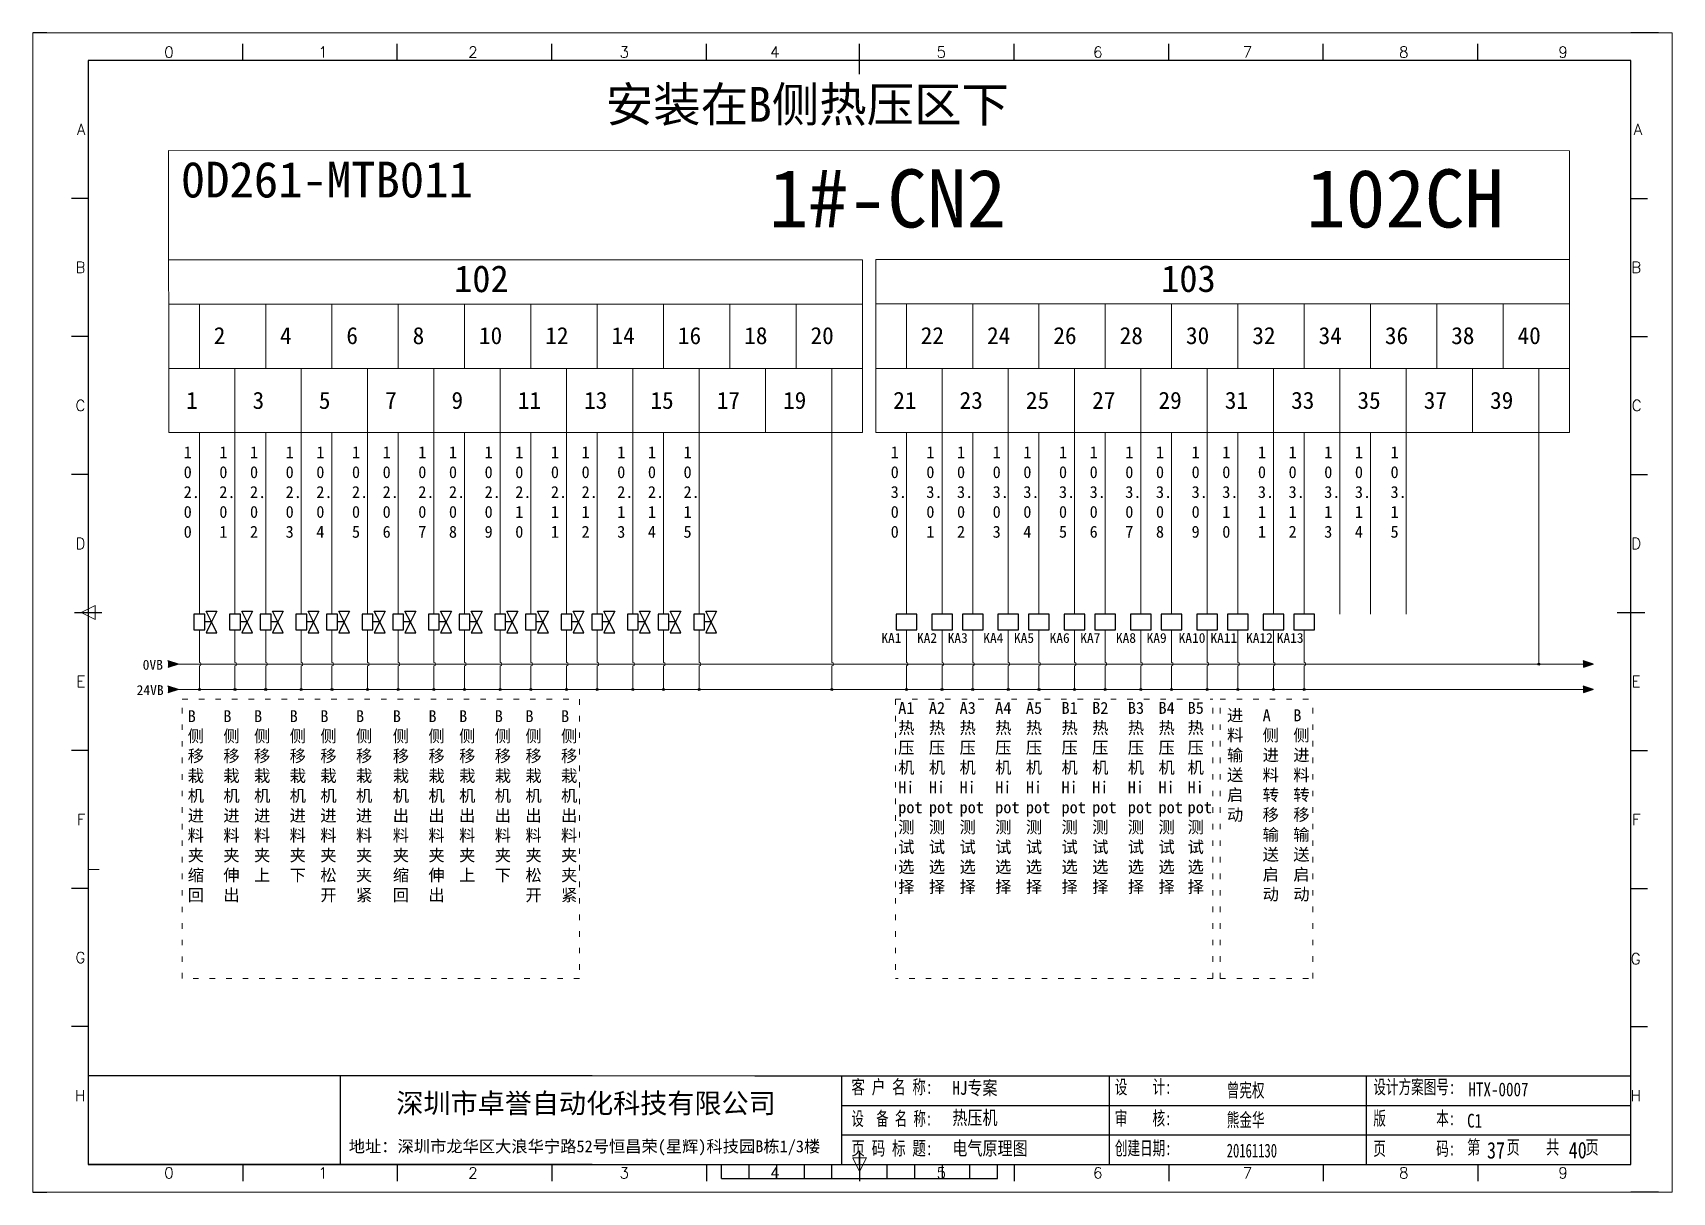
# Model space of a CAD drawing. Extents: x 35123 to 43919, y -4314 to -326.
# Drawn here: x 35934.4 to 36231.4, y -4313.9 to -4103.9 of the extents above; entities that cross this region are included whole.
import ezdxf
from ezdxf.enums import TextEntityAlignment as Align

# ---------------------------------------------------------------- set-up
doc = ezdxf.new("R2010")
doc.units = 0
doc.header["$MEASUREMENT"] = 0
doc.linetypes.add('2', pattern=[15, 1, -2, 1, -2, 1, -2, 1, -2, 1, -2])
for name, color, linetype in [('AE_BOR', 1, 'Continuous'), ('SYMS', 7, 'Continuous'), ('细实线层', 7, 'Continuous')]:
    doc.layers.add(name, color=color, linetype=linetype)
doc.styles.add('Standard0.67', font='', dxfattribs={"width": 0.67})
doc.styles.add('Standard_0.8', font='SimSun.ttf', dxfattribs={"width": 0.8})
doc.styles.add('WD', font='romans.shx', dxfattribs={"bigfont": 'gbcbig.shx'})
doc.styles.add('宋', font='SimSun.ttf', dxfattribs={"width": 0.7})
doc.styles.add('工程字', font='SimSun.ttf')
doc.styles.get('Standard0.67').set_extended_font_data('FangSong_GB2312')

msp = doc.modelspace()

# ---------------------------------------------------------------- texts
at = {"lineweight": 0, "attachment_point": 1}
for s, insert, char_height, width in [('{\\fSimSun|b0|i0|c134|p2;安装在B侧热压区下}', (36038.185, -4113.694), 6.3, 169.66201), ('{\\fSimSun|b0|i0|c134|p2;0D261-MTB011}', (35961.198, -4127.216), 6.48, 79.50995), ('{\\fSimSun|b0|i0|c134|p2;1#-CN2  }', (36067.707, -4128.605), 10.53, 52.20126), ('{\\fSimSun|b0|i0|c134|p2;102CH  }', (36165.074, -4128.605), 10.53, 52.20126), ('{\\fSimSun|b0|i0|c134|p2;102}', (36010.683, -4145.982), 4.86, 21.99547), ('{\\fSimSun|b0|i0|c134|p2;103}', (36138.773, -4145.952), 4.86, 21.99547), ('{\\fSimSun|b0|i0|c134|p2;2}', (35967.152, -4157.168), 3.09582, 6.79376), ('{\\fSimSun|b0|i0|c134|p2;4}', (35979.165, -4157.168), 3.09582, 6.79376), ('{\\fSimSun|b0|i0|c134|p2;6}', (35991.178, -4157.168), 3.09582, 6.79376), ('{\\fSimSun|b0|i0|c134|p2;8}', (36003.191, -4157.168), 3.09582, 6.79376), ('{\\fSimSun|b0|i0|c134|p2;10}', (36015.205, -4157.168), 3.09582, 6.79376), ('{\\fSimSun|b0|i0|c134|p2;12}', (36027.218, -4157.168), 3.09582, 6.79376), ('{\\fSimSun|b0|i0|c134|p2;14}', (36039.231, -4157.168), 3.09582, 6.79376), ('{\\fSimSun|b0|i0|c134|p2;16}', (36051.244, -4157.168), 3.09582, 6.79376), ('{\\fSimSun|b0|i0|c134|p2;18}', (36063.257, -4157.168), 3.09582, 6.79376), ('{\\fSimSun|b0|i0|c134|p2;20}', (36075.271, -4157.168), 3.09582, 6.79376), ('{\\fSimSun|b0|i0|c134|p2;22}', (36095.235, -4157.162), 3.09582, 6.79376), ('{\\fSimSun|b0|i0|c134|p2;24}', (36107.249, -4157.162), 3.09582, 6.79376), ('{\\fSimSun|b0|i0|c134|p2;26}', (36119.262, -4157.162), 3.09582, 6.79376), ('{\\fSimSun|b0|i0|c134|p2;28}', (36131.275, -4157.162), 3.09582, 6.79376), ('{\\fSimSun|b0|i0|c134|p2;30}', (36143.288, -4157.162), 3.09582, 6.79376), ('{\\fSimSun|b0|i0|c134|p2;32}', (36155.301, -4157.162), 3.09582, 6.79376), ('{\\fSimSun|b0|i0|c134|p2;34}', (36167.315, -4157.162), 3.09582, 6.79376), ('{\\fSimSun|b0|i0|c134|p2;36}', (36179.328, -4157.162), 3.09582, 6.79376), ('{\\fSimSun|b0|i0|c134|p2;38}', (36191.341, -4157.162), 3.09582, 6.79376), ('{\\fSimSun|b0|i0|c134|p2;40}', (36203.354, -4157.162), 3.09582, 6.79376), ('{\\fSimSun|b0|i0|c134|p2;1}', (35962.176, -4168.893), 3.09582, 6.79376), ('{\\fSimSun|b0|i0|c134|p2;3}', (35974.189, -4168.893), 3.09582, 6.79376), ('{\\fSimSun|b0|i0|c134|p2;5}', (35986.202, -4168.893), 3.09582, 6.79376), ('{\\fSimSun|b0|i0|c134|p2;7}', (35998.216, -4168.893), 3.09582, 6.79376), ('{\\fSimSun|b0|i0|c134|p2;9}', (36010.229, -4168.893), 3.09582, 6.79376), ('{\\fSimSun|b0|i0|c134|p2;11}', (36022.242, -4168.893), 3.09582, 6.79376), ('{\\fSimSun|b0|i0|c134|p2;13}', (36034.255, -4168.893), 3.09582, 6.79376), ('{\\fSimSun|b0|i0|c134|p2;15}', (36046.268, -4168.893), 3.09582, 6.79376), ('{\\fSimSun|b0|i0|c134|p2;17}', (36058.282, -4168.893), 3.09582, 6.79376), ('{\\fSimSun|b0|i0|c134|p2;19}', (36070.295, -4168.893), 3.09582, 6.79376), ('{\\fSimSun|b0|i0|c134|p2;21}', (36090.26, -4168.887), 3.09582, 6.79376), ('{\\fSimSun|b0|i0|c134|p2;23}', (36102.273, -4168.887), 3.09582, 6.79376), ('{\\fSimSun|b0|i0|c134|p2;25}', (36114.286, -4168.887), 3.09582, 6.79376), ('{\\fSimSun|b0|i0|c134|p2;27}', (36126.299, -4168.887), 3.09582, 6.79376), ('{\\fSimSun|b0|i0|c134|p2;29}', (36138.313, -4168.887), 3.09582, 6.79376), ('{\\fSimSun|b0|i0|c134|p2;31}', (36150.326, -4168.887), 3.09582, 6.79376), ('{\\fSimSun|b0|i0|c134|p2;33}', (36162.339, -4168.887), 3.09582, 6.79376), ('{\\fSimSun|b0|i0|c134|p2;35}', (36174.352, -4168.887), 3.09582, 6.79376), ('{\\fSimSun|b0|i0|c134|p2;37}', (36186.365, -4168.887), 3.09582, 6.79376), ('{\\fSimSun|b0|i0|c134|p2;39}', (36198.379, -4168.887), 3.09582, 6.79376), ('{\\f@SimHei|b0|i0|c134|p49;1\\P0\\P2.\\P0\\P0}', (35961.711, -4178.767), 2.16, 3.85255), ('{\\f@SimHei|b0|i0|c134|p49;1\\P0\\P2.\\P0\\P1}', (35968.167, -4178.767), 2.16, 3.85255), ('{\\f@SimHei|b0|i0|c134|p49;1\\P0\\P2.\\P0\\P2}', (35973.724, -4178.767), 2.16, 3.85255), ('{\\f@SimHei|b0|i0|c134|p49;1\\P0\\P2.\\P0\\P3}', (35980.18, -4178.767), 2.16, 3.85255), ('{\\f@SimHei|b0|i0|c134|p49;1\\P0\\P2.\\P0\\P4}', (35985.737, -4178.767), 2.16, 3.85255), ('{\\f@SimHei|b0|i0|c134|p49;1\\P0\\P2.\\P0\\P5}', (35992.194, -4178.767), 2.16, 3.85255), ('{\\f@SimHei|b0|i0|c134|p49;1\\P0\\P2.\\P0\\P6}', (35997.75, -4178.767), 2.16, 3.85255), ('{\\f@SimHei|b0|i0|c134|p49;1\\P0\\P2.\\P0\\P7}', (36004.207, -4178.767), 2.16, 3.85255), ('{\\f@SimHei|b0|i0|c134|p49;1\\P0\\P2.\\P0\\P8}', (36009.763, -4178.767), 2.16, 3.85255), ('{\\f@SimHei|b0|i0|c134|p49;1\\P0\\P2.\\P0\\P9}', (36016.22, -4178.767), 2.16, 3.85255), ('{\\f@SimHei|b0|i0|c134|p49;1\\P0\\P2.\\P1\\P0}', (36021.777, -4178.767), 2.16, 3.85255), ('{\\f@SimHei|b0|i0|c134|p49;1\\P0\\P2.\\P1\\P1}', (36028.233, -4178.767), 2.16, 3.85255), ('{\\f@SimHei|b0|i0|c134|p49;1\\P0\\P2.\\P1\\P2}', (36033.79, -4178.767), 2.16, 3.85255), ('{\\f@SimHei|b0|i0|c134|p49;1\\P0\\P2.\\P1\\P3}', (36040.246, -4178.767), 2.16, 3.85255), ('{\\f@SimHei|b0|i0|c134|p49;1\\P0\\P2.\\P1\\P4}', (36045.803, -4178.767), 2.16, 3.85255), ('{\\f@SimHei|b0|i0|c134|p49;1\\P0\\P2.\\P1\\P5}', (36052.26, -4178.767), 2.16, 3.85255), ('{\\f@SimHei|b0|i0|c134|p49;1\\P0\\P3.\\P0\\P0}', (36089.794, -4178.761), 2.16, 3.85255), ('{\\f@SimHei|b0|i0|c134|p49;1\\P0\\P3.\\P0\\P1}', (36096.251, -4178.761), 2.16, 3.85255), ('{\\f@SimHei|b0|i0|c134|p49;1\\P0\\P3.\\P0\\P2}', (36101.808, -4178.761), 2.16, 3.85255), ('{\\f@SimHei|b0|i0|c134|p49;1\\P0\\P3.\\P0\\P3}', (36108.264, -4178.761), 2.16, 3.85255), ('{\\f@SimHei|b0|i0|c134|p49;1\\P0\\P3.\\P0\\P4}', (36113.821, -4178.761), 2.16, 3.85255), ('{\\f@SimHei|b0|i0|c134|p49;1\\P0\\P3.\\P0\\P5}', (36120.277, -4178.761), 2.16, 3.85255), ('{\\f@SimHei|b0|i0|c134|p49;1\\P0\\P3.\\P0\\P6}', (36125.834, -4178.761), 2.16, 3.85255), ('{\\f@SimHei|b0|i0|c134|p49;1\\P0\\P3.\\P0\\P7}', (36132.291, -4178.761), 2.16, 3.85255), ('{\\f@SimHei|b0|i0|c134|p49;1\\P0\\P3.\\P0\\P8}', (36137.847, -4178.761), 2.16, 3.85255), ('{\\f@SimHei|b0|i0|c134|p49;1\\P0\\P3.\\P0\\P9}', (36144.304, -4178.761), 2.16, 3.85255), ('{\\f@SimHei|b0|i0|c134|p49;1\\P0\\P3.\\P1\\P0}', (36149.86, -4178.761), 2.16, 3.85255), ('{\\f@SimHei|b0|i0|c134|p49;1\\P0\\P3.\\P1\\P1}', (36156.317, -4178.761), 2.16, 3.85255), ('{\\f@SimHei|b0|i0|c134|p49;1\\P0\\P3.\\P1\\P2}', (36161.874, -4178.761), 2.16, 3.85255), ('{\\f@SimHei|b0|i0|c134|p49;1\\P0\\P3.\\P1\\P3}', (36168.33, -4178.761), 2.16, 3.85255), ('{\\f@SimHei|b0|i0|c134|p49;1\\P0\\P3.\\P1\\P4}', (36173.887, -4178.761), 2.16, 3.85255), ('{\\f@SimHei|b0|i0|c134|p49;1\\P0\\P3.\\P1\\P5}', (36180.343, -4178.761), 2.16, 3.85255), ('{\\fSimSun|b0|i0|c134|p2;A1热压机Hi\\Ppot测试选择}', (36091.159, -4225.065), 2.16, 3.85255), ('{\\fSimSun|b0|i0|c134|p2;A2热压机Hi\\Ppot测试选择}', (36096.716, -4225.065), 2.16, 3.85255), ('{\\fSimSun|b0|i0|c134|p2;A3热压机Hi\\Ppot测试选择}', (36102.272, -4225.065), 2.16, 3.85255), ('{\\fSimSun|b0|i0|c134|p2;A4热压机Hi\\Ppot测试选择}', (36108.729, -4225.065), 2.16, 3.85255), ('{\\fSimSun|b0|i0|c134|p2;A5热压机Hi\\Ppot测试选择}', (36114.286, -4225.065), 2.16, 3.85255), ('{\\fSimSun|b0|i0|c134|p2;B1热压机Hi\\Ppot测试选择}', (36120.742, -4225.065), 2.16, 3.85255), ('{\\fSimSun|b0|i0|c134|p2;B2热压机Hi\\Ppot测试选择}', (36126.299, -4225.065), 2.16, 3.85255), ('{\\fSimSun|b0|i0|c134|p2;B3热压机Hi\\Ppot测试选择}', (36132.755, -4225.065), 2.16, 3.85255), ('{\\fSimSun|b0|i0|c134|p2;B4热压机Hi\\Ppot测试选择}', (36138.312, -4225.065), 2.16, 3.85255), ('{\\fSimSun|b0|i0|c134|p2;B5热压机Hi\\Ppot测试选择}', (36143.585, -4225.065), 2.16, 3.85255), ('{\\fSimSun|b0|i0|c134|p2;进料输送启动}', (36150.72, -4226.413), 2.16, 3.85255), ('{\\fSimSun|b0|i0|c134|p2;B侧移栽机进料夹缩回}', (35962.443, -4226.564), 2.16, 3.85255), ('{\\fSimSun|b0|i0|c134|p2;B侧移栽机进料夹伸出}', (35968.899, -4226.564), 2.16, 3.85255), ('{\\fSimSun|b0|i0|c134|p2;B侧移栽机进料夹上}', (35974.456, -4226.564), 2.16, 3.85255), ('{\\fSimSun|b0|i0|c134|p2;B侧移栽机进料夹下}', (35980.912, -4226.564), 2.16, 3.85255), ('{\\fSimSun|b0|i0|c134|p2;B侧移栽机进料夹松开}', (35986.469, -4226.564), 2.16, 3.85255), ('{\\fSimSun|b0|i0|c134|p2;B侧移栽机进料夹夹紧}', (35992.926, -4226.564), 2.16, 3.85255), ('{\\fSimSun|b0|i0|c134|p2;B侧移栽机出料夹缩回}', (35999.595, -4226.564), 2.16, 3.85255), ('{\\fSimSun|b0|i0|c134|p2;B侧移栽机出料夹伸出}', (36006.051, -4226.564), 2.16, 3.85255), ('{\\fSimSun|b0|i0|c134|p2;B侧移栽机出料夹上}', (36011.608, -4226.564), 2.16, 3.85255), ('{\\fSimSun|b0|i0|c134|p2;B侧移栽机出料夹下}', (36018.065, -4226.564), 2.16, 3.85255), ('{\\fSimSun|b0|i0|c134|p2;B侧移栽机出料夹松开}', (36023.621, -4226.564), 2.16, 3.85255), ('{\\fSimSun|b0|i0|c134|p2;B侧移栽机出料夹夹紧}', (36030.078, -4226.564), 2.16, 3.85255), ('{\\fSimSun|b0|i0|c134|p2;A侧进料转移输送启动}', (36157.176, -4226.413), 2.16, 3.85255), ('{\\fSimSun|b0|i0|c134|p2;B侧进料转移输送启动}', (36162.733, -4226.413), 2.16, 3.85255)]:
    msp.add_mtext(s, dxfattribs=dict(at, insert=insert, char_height=char_height, width=width))
at = {"char_height": 1.782, "width": 1.68304, "attachment_point": 1, "style": '工程字'}
for s, insert in [('KA1', (36088.103, -4212.583)), ('KA2', (36094.56, -4212.583)), ('KA3', (36100.116, -4212.583)), ('KA4', (36106.573, -4212.583)), ('KA5', (36112.13, -4212.583)), ('KA6', (36118.586, -4212.583)), ('KA7', (36124.143, -4212.583)), ('KA8', (36130.599, -4212.583)), ('KA9', (36136.156, -4212.583)), ('KA10', (36141.96, -4212.583)), ('KA11', (36147.722, -4212.583)), ('KA12', (36154.179, -4212.583)), ('KA13', (36159.736, -4212.583))]:
    msp.add_mtext(s, dxfattribs=dict(at, insert=insert))
for s, insert, char_height, width, attachment_point in [('{\\fSimSun|b0|i0|c134|p2;0\\fSimSun|b0|i0|c0|p2;V\\fSimSun|b0|i0|c134|p2;B}', (35954.28, -4217.444), 1.8, 4.14086, 1), ('{\\fSimSun|b0|i0|c134|p2;24\\fSimSun|b0|i0|c0|p2;V\\fSimSun|b0|i0|c134|p2;B}', (35953.183, -4222.028), 1.8, 4.14086, 1), ('{\\fSimSun|b0|i0|c134|p2;深圳市卓誉自动化科技有限公司}', (36000.229, -4299.958), 3.6, 80.67766, 7), ('{\\fSimSun|b0|i0|c134|p2;地址：深圳市龙华区大浪华宁路52号恒昌荣(星辉)科技园B栋1/3楼}', (35991.617, -4307.218), 2.16, 89.25675, 7)]:
    msp.add_mtext(s, dxfattribs=dict(insert=insert, char_height=char_height, width=width, attachment_point=attachment_point))
at = {"ltscale": 2, "attachment_point": 1}
for s, insert, char_height, width, style in [('{\\fSimSun|b0|i0|c134|p2;\\W0.72;客 户 名 称:}', (36082.677, -4293.553), 2.5, 16.24768, 'Standard0.67'), ('HJ专案', (36100.964, -4293.727), 2.5, 33.90777, 'Standard_0.8'), ('{\\fSimSun|b0|i0|c134|p2;设    计:}', (36130.391, -4293.553), 2.5, 12.03121, 'Standard0.67'), ('{\\fSimSun|b0|i0|c134|p2;曾宪权}', (36150.669, -4294.155), 2.5, 12.03121, 'Standard0.67'), ('{\\fSimSun|b0|i0|c134|p2;设计方案图号:}', (36177.224, -4293.553), 2.5, 15.1644, 'Standard0.67'), ('{\\f@SimSun|b0|i0|c134|p2;HTX-0007}', (36194.463, -4293.994), 2.5, 33.90777, 'Standard_0.8'), ('{\\fSimSun|b0|i0|c134|p2;\\W0.66;设  备 名 称:}', (36082.677, -4299.282), 2.5, 15.12342, 'Standard0.67'), ('{\\fSimSun|b0|i0|c134|p2;热压机}', (36100.964, -4299.115), 2.5, 33.90777, 'Standard_0.8'), ('{\\fSimSun|b0|i0|c134|p2;审    核:}', (36130.391, -4299.227), 2.5, 12.03121, 'Standard0.67'), ('{\\fSimSun|b0|i0|c134|p2;熊金华}', (36150.669, -4299.517), 2.5, 12.03121, 'Standard0.67'), ('{\\fSimSun|b0|i0|c134|p2;版        本:}', (36177.224, -4299.227), 2.5, 16.84978, 'Standard0.67'), ('C1', (36194.223, -4299.667), 2.5, 5.97175, 'Standard_0.8'), ('{\\fSimSun|b0|i0|c134|p2;\\W0.72;页 码 标 题:}', (36082.677, -4304.65), 2.5, 15.12342, 'Standard0.67'), ('{\\fSimSun|b0|i0|c134|p2;电气原理图}', (36100.964, -4304.663), 2.5, 33.90777, 'Standard_0.8'), ('{\\fSimSun|b0|i0|c134|p2;创建日期:}', (36130.391, -4304.634), 2.5, 12.03121, 'Standard0.67'), ('{\\fSimSun|b0|i0|c134|p2;20161130}', (36150.669, -4305.075), 2.5, 12.03121, 'Standard0.67'), ('{\\fSimSun|b0|i0|c134|p2;页        码:}', (36177.224, -4304.713), 2.5, 15.72579, 'Standard0.67'), ('第    页    共    页', (36194.221, -4304.468), 2.5, 33.90777, '宋'), ('37', (36197.824, -4304.773), 3, 3.76639, 'Standard_0.8'), ('40', (36212.627, -4304.748), 3, 3.76639, 'Standard_0.8')]:
    msp.add_mtext(s, dxfattribs=dict(at, insert=insert, char_height=char_height, width=width, style=style))

# ---------------------------------------------------------------- blocks, each defined once
blk = doc.blocks.new('gb_a2_a')
for p, q in [((584, 410), (25, 410)), ((25, 410), (25, 10)), ((584, 10), (584, 410)), ((25, 10), (584, 10))]:
    blk.add_line(p, q)
at = {"lineweight": 9, "ltscale": 0.1}
blk.add_line((25, 116.86), (29, 116.86), dxfattribs=at)
at = {"layer": 'AE_BOR', "lineweight": 30}
for p, q in [((10, 420), (4.93, 420)), ((594, 420), (584, 420)), ((4.93, 0), (10, 0)), ((594, 0), (584, 0))]:
    blk.add_line(p, q, dxfattribs=at)
at = {"layer": 'AE_BOR', "color": 1, "lineweight": 15}
for p, q in [((4.93, 420), (598.93, 420)), ((4.93, 0), (4.93, 420)), ((598.93, 420), (598.93, 0)), ((22.5, 210), (27.5, 212.5)), ((27.5, 207.5), (22.5, 210)), ((27.5, 212.5), (27.5, 207.5)), ((304.5, 7.5), (302, 12.5)), ((302, 12.5), (307, 12.5)), ((307, 12.5), (304.5, 7.5)), ((598.93, 0), (4.93, 0))]:
    blk.add_line(p, q, dxfattribs=at)
at = {"layer": 'AE_BOR'}
for p, q in [((81, 410), (81, 416)), ((137, 410), (137, 416)), ((193, 410), (193, 416)), ((249, 410), (249, 416)), ((304.5, 410), (304.5, 416)), ((360.5, 410), (360.5, 416)), ((416.5, 410), (416.5, 416)), ((472.5, 410), (472.5, 416)), ((528.5, 410), (528.5, 416)), ((25, 360), (19, 360)), ((584, 360), (590, 360)), ((25, 310), (19, 310)), ((584, 310), (590, 310)), ((25, 260), (19, 260)), ((584, 260), (590, 260)), ((25, 160), (19, 160)), ((584, 160), (590, 160)), ((25, 110), (19, 110)), ((584, 110), (590, 110)), ((25, 60), (19, 60)), ((584, 60), (590, 60)), ((81, 10), (81, 4)), ((137, 10), (137, 4)), ((193, 10), (193, 4)), ((249, 10), (249, 4)), ((304.5, 10), (304.5, 4)), ((360.5, 10), (360.5, 4)), ((416.5, 10), (416.5, 4)), ((472.5, 10), (472.5, 4)), ((528.5, 10), (528.5, 4))]:
    blk.add_line(p, q, dxfattribs=at)
at = {"layer": 'AE_BOR', "color": 2, "lineweight": 30}
for p, q in [((304.5, 405), (304.5, 415)), ((20, 210), (30, 210)), ((579, 210), (589, 210)), ((304.5, 10), (304.5, 15)), ((304.5, 15), (304.5, 5)), ((254.5, 5), (254.5, 10)), ((264.5, 5), (264.5, 10)), ((274.5, 5), (274.5, 10)), ((284.5, 5), (284.5, 10)), ((294.5, 5), (294.5, 10)), ((304.5, 10), (304.5, 5)), ((314.5, 5), (314.5, 10)), ((324.5, 5), (324.5, 10)), ((334.5, 5), (334.5, 10)), ((344.5, 5), (344.5, 10)), ((354.5, 5), (354.5, 10)), ((254.5, 5), (354.5, 5))]:
    blk.add_line(p, q, dxfattribs=at)
at = {"layer": 'AE_BOR', "style": 'WD'}
for s, p in [('0', (54.27, 411)), ('1', (110.12, 411)), ('2', (164.42, 411)), ('3', (219.22, 411)), ('4', (273.82, 411)), ('5', (334.12, 411)), ('6', (390.81, 411)), ('7', (445.01, 411)), ('8', (501.67, 411)), ('9', (559.4, 411)), ('0', (54.27, 5)), ('1', (110.12, 5)), ('2', (164.42, 5)), ('3', (219.22, 5)), ('4', (273.82, 5)), ('5', (334.12, 5)), ('6', (390.81, 5)), ('7', (445.01, 5)), ('8', (501.67, 5)), ('9', (559.4, 5))]:
    blk.add_text(s, height=4, dxfattribs=at).set_placement(p, align=Align.CENTER)
for s, p in [('A', (24, 385)), ('A', (588.05, 385)), ('B', (24, 335)), ('B', (587.67, 335)), ('C', (24, 285)), ('C', (587.86, 285)), ('D', (24, 235)), ('D', (587.67, 235)), ('E', (24, 185)), ('E', (587.48, 185)), ('F', (24, 135)), ('F', (587.48, 135)), ('F', (587.48, 135)), ('G', (24, 85)), ('G', (587.48, 84.56)), ('H', (24, 35)), ('H', (587.67, 35))]:
    blk.add_text(s, height=4, dxfattribs=at).set_placement(p, align=Align.MIDDLE_RIGHT)
blk = doc.blocks.new('WDDOT')
blk.add_hatch(color=256).paths.add_polyline_path([(0.5, 0, 1), (-0.5, 0, 1)])
blk.add_circle((0, 0), 0.5)

# ---------------------------------------------------------------- hatches: boundary and pattern name
for points in [[(35960.733, -4218.226), (35958.87, -4218.823), (35958.87, -4217.629)], [(36217.077, -4218.226), (36215.214, -4218.823), (36215.214, -4217.629)], [(35960.733, -4222.809), (35958.87, -4223.406), (35958.87, -4222.213)], [(36217.077, -4222.809), (36215.214, -4223.406), (36215.214, -4222.213)]]:
    msp.add_hatch(color=256).paths.add_polyline_path(points)
h = msp.add_hatch(color=256)
edge = h.paths.add_edge_path()
edge.add_arc((36207.21, -4218.226), 0.177, 0, 360)
h = msp.add_hatch(color=256)
edge = h.paths.add_edge_path()
edge.add_arc((35964.551, -4222.818), 0.177, 0, 360)
h = msp.add_hatch(color=256)
edge = h.paths.add_edge_path()
edge.add_arc((35971.007, -4222.818), 0.177, 0, 360)
h = msp.add_hatch(color=256)
edge = h.paths.add_edge_path()
edge.add_arc((35976.564, -4222.818), 0.177, 0, 360)
h = msp.add_hatch(color=256)
edge = h.paths.add_edge_path()
edge.add_arc((35983.02, -4222.818), 0.177, 0, 360)
h = msp.add_hatch(color=256)
edge = h.paths.add_edge_path()
edge.add_arc((35988.577, -4222.818), 0.177, 0, 360)
h = msp.add_hatch(color=256)
edge = h.paths.add_edge_path()
edge.add_arc((35995.034, -4222.818), 0.177, 0, 360)
h = msp.add_hatch(color=256)
edge = h.paths.add_edge_path()
edge.add_arc((36000.59, -4222.818), 0.177, 0, 360)
h = msp.add_hatch(color=256)
edge = h.paths.add_edge_path()
edge.add_arc((36007.047, -4222.818), 0.177, 0, 360)
h = msp.add_hatch(color=256)
edge = h.paths.add_edge_path()
edge.add_arc((36012.603, -4222.818), 0.177, 0, 360)
h = msp.add_hatch(color=256)
edge = h.paths.add_edge_path()
edge.add_arc((36019.06, -4222.818), 0.177, 0, 360)
h = msp.add_hatch(color=256)
edge = h.paths.add_edge_path()
edge.add_arc((36024.617, -4222.818), 0.177, 0, 360)
h = msp.add_hatch(color=256)
edge = h.paths.add_edge_path()
edge.add_arc((36031.073, -4222.818), 0.177, 0, 360)
h = msp.add_hatch(color=256)
edge = h.paths.add_edge_path()
edge.add_arc((36036.63, -4222.818), 0.177, 0, 360)
h = msp.add_hatch(color=256)
edge = h.paths.add_edge_path()
edge.add_arc((36043.086, -4222.818), 0.177, 0, 360)
h = msp.add_hatch(color=256)
edge = h.paths.add_edge_path()
edge.add_arc((36048.643, -4222.818), 0.177, 0, 360)
h = msp.add_hatch(color=256)
edge = h.paths.add_edge_path()
edge.add_arc((36055.1, -4222.818), 0.177, 0, 360)
h = msp.add_hatch(color=256)
edge = h.paths.add_edge_path()
edge.add_arc((36079.14, -4222.818), 0.177, 0, 360)
h = msp.add_hatch(color=256)
edge = h.paths.add_edge_path()
edge.add_arc((36092.634, -4222.811), 0.177, 0, 360)
h = msp.add_hatch(color=256)
edge = h.paths.add_edge_path()
edge.add_arc((36099.091, -4222.811), 0.177, 0, 360)
h = msp.add_hatch(color=256)
edge = h.paths.add_edge_path()
edge.add_arc((36104.648, -4222.811), 0.177, 0, 360)
h = msp.add_hatch(color=256)
edge = h.paths.add_edge_path()
edge.add_arc((36111.104, -4222.811), 0.177, 0, 360)
h = msp.add_hatch(color=256)
edge = h.paths.add_edge_path()
edge.add_arc((36116.661, -4222.811), 0.177, 0, 360)
h = msp.add_hatch(color=256)
edge = h.paths.add_edge_path()
edge.add_arc((36123.117, -4222.811), 0.177, 0, 360)
h = msp.add_hatch(color=256)
edge = h.paths.add_edge_path()
edge.add_arc((36128.674, -4222.811), 0.177, 0, 360)
h = msp.add_hatch(color=256)
edge = h.paths.add_edge_path()
edge.add_arc((36135.131, -4222.811), 0.177, 0, 360)
h = msp.add_hatch(color=256)
edge = h.paths.add_edge_path()
edge.add_arc((36140.687, -4222.811), 0.177, 0, 360)
h = msp.add_hatch(color=256)
edge = h.paths.add_edge_path()
edge.add_arc((36147.144, -4222.811), 0.177, 0, 360)
h = msp.add_hatch(color=256)
edge = h.paths.add_edge_path()
edge.add_arc((36152.7, -4222.811), 0.177, 0, 360)
h = msp.add_hatch(color=256)
edge = h.paths.add_edge_path()
edge.add_arc((36159.157, -4222.811), 0.177, 0, 360)
h = msp.add_hatch(color=256)
edge = h.paths.add_edge_path()
edge.add_arc((36164.714, -4222.811), 0.177, 0, 360)

# ---------------------------------------------------------------- linework, layer by layer
at = {"lineweight": 0}
for p, q in [((36212.757, -4125.222), (35958.984, -4125.204)), ((35958.994, -4176.245), (35958.984, -4125.204)), ((36212.769, -4176.263), (36212.757, -4125.222)), ((36084.683, -4153.005), (35958.982, -4153.005)), ((35964.551, -4164.686), (35964.551, -4153.005)), ((35976.564, -4164.686), (35976.564, -4153.005)), ((35988.577, -4164.686), (35988.577, -4153.005)), ((36000.59, -4164.686), (36000.59, -4153.005)), ((36012.603, -4164.686), (36012.603, -4153.005)), ((36024.617, -4164.686), (36024.617, -4153.005)), ((36036.63, -4164.686), (36036.63, -4153.005)), ((36048.643, -4164.686), (36048.643, -4153.005)), ((36060.656, -4164.686), (36060.656, -4153.005)), ((36072.669, -4164.686), (36072.669, -4153.005)), ((36084.683, -4164.686), (36084.683, -4153.005)), ((36087.092, -4152.987), (36212.764, -4152.985)), ((36092.634, -4164.679), (36092.634, -4152.999)), ((36104.648, -4164.679), (36104.648, -4152.999)), ((36116.661, -4164.679), (36116.661, -4152.999)), ((36128.674, -4164.679), (36128.674, -4152.999)), ((36140.687, -4164.679), (36140.687, -4152.999)), ((36152.7, -4164.679), (36152.7, -4152.999)), ((36164.714, -4164.679), (36164.714, -4152.999)), ((36176.727, -4164.679), (36176.727, -4152.999)), ((36188.74, -4164.679), (36188.74, -4152.999)), ((36200.753, -4164.679), (36200.753, -4152.999)), ((35958.994, -4164.686), (36084.683, -4164.686)), ((35958.994, -4164.686), (35964.551, -4164.686)), ((35971.007, -4176.245), (35971.007, -4164.686)), ((35983.02, -4176.245), (35983.02, -4164.686)), ((35995.034, -4176.245), (35995.034, -4164.686)), ((36007.047, -4176.245), (36007.047, -4164.686)), ((36019.06, -4176.245), (36019.06, -4164.686)), ((36031.073, -4176.245), (36031.073, -4164.686)), ((36043.086, -4176.245), (36043.086, -4164.686)), ((36055.1, -4176.245), (36055.1, -4164.686)), ((36067.113, -4176.245), (36067.113, -4164.686)), ((36079.126, -4176.245), (36079.126, -4164.686)), ((36087.078, -4164.679), (36212.766, -4164.679)), ((36087.078, -4164.679), (36092.634, -4164.679)), ((36099.091, -4176.238), (36099.091, -4164.679)), ((36111.104, -4176.238), (36111.104, -4164.679)), ((36123.117, -4176.238), (36123.117, -4164.679)), ((36135.131, -4176.238), (36135.131, -4164.679)), ((36147.144, -4176.238), (36147.144, -4164.679)), ((36159.157, -4176.238), (36159.157, -4164.679)), ((36171.17, -4176.238), (36171.17, -4164.679)), ((36183.183, -4176.238), (36183.183, -4164.679)), ((36195.197, -4176.238), (36195.197, -4164.679)), ((36207.21, -4176.238), (36207.21, -4164.679)), ((35958.994, -4176.245), (36084.682, -4176.245)), ((35964.551, -4176.245), (35964.551, -4209.16)), ((35964.551, -4209.16), (35964.551, -4176.245)), ((35971.007, -4176.245), (35971.007, -4209.16)), ((35971.007, -4176.245), (35971.007, -4209.16)), ((35976.564, -4176.245), (35976.564, -4209.16)), ((35976.564, -4176.245), (35976.564, -4209.16)), ((35983.02, -4176.245), (35983.02, -4209.16)), ((35983.02, -4176.245), (35983.02, -4209.16)), ((35988.577, -4176.245), (35988.577, -4209.16)), ((35988.577, -4176.245), (35988.577, -4209.16)), ((35995.034, -4176.245), (35995.034, -4209.16)), ((35995.034, -4176.245), (35995.034, -4209.16)), ((36000.59, -4176.245), (36000.59, -4209.16)), ((36000.59, -4176.245), (36000.59, -4209.16)), ((36007.047, -4176.245), (36007.047, -4209.16)), ((36007.047, -4176.245), (36007.047, -4209.16)), ((36012.603, -4176.245), (36012.603, -4209.16)), ((36012.603, -4176.245), (36012.603, -4209.16)), ((36019.06, -4176.245), (36019.06, -4209.16)), ((36019.06, -4176.245), (36019.06, -4209.16)), ((36024.617, -4176.245), (36024.617, -4209.16)), ((36024.617, -4176.245), (36024.617, -4209.16)), ((36031.073, -4176.245), (36031.073, -4209.16)), ((36031.073, -4176.245), (36031.073, -4209.16)), ((36036.63, -4176.245), (36036.63, -4209.16)), ((36036.63, -4176.245), (36036.63, -4209.16)), ((36043.086, -4176.245), (36043.086, -4209.16)), ((36043.086, -4176.245), (36043.086, -4209.16)), ((36048.643, -4176.245), (36048.643, -4209.16)), ((36048.643, -4176.245), (36048.643, -4209.16)), ((36055.1, -4176.245), (36055.1, -4209.16)), ((36055.1, -4176.245), (36055.1, -4209.16)), ((36079.14, -4176.245), (36079.14, -4217.924)), ((36087.092, -4176.245), (36212.769, -4176.263)), ((36092.634, -4176.238), (36092.634, -4209.154)), ((36092.634, -4176.238), (36092.634, -4209.154)), ((36099.091, -4176.238), (36099.091, -4209.154)), ((36099.091, -4176.238), (36099.091, -4209.154)), ((36104.648, -4176.238), (36104.648, -4209.154)), ((36104.648, -4176.238), (36104.648, -4209.154)), ((36111.104, -4176.238), (36111.104, -4209.154)), ((36111.104, -4176.238), (36111.104, -4209.154)), ((36116.661, -4176.238), (36116.661, -4209.154)), ((36116.661, -4176.238), (36116.661, -4209.154)), ((36123.117, -4176.238), (36123.117, -4209.154)), ((36123.117, -4176.238), (36123.117, -4209.154)), ((36128.674, -4176.238), (36128.674, -4209.154)), ((36128.674, -4176.238), (36128.674, -4209.154)), ((36135.131, -4176.238), (36135.131, -4209.154)), ((36135.131, -4176.238), (36135.131, -4209.154)), ((36140.687, -4176.238), (36140.687, -4209.154)), ((36140.687, -4176.238), (36140.687, -4209.154)), ((36147.144, -4176.238), (36147.144, -4209.154)), ((36147.144, -4176.238), (36147.144, -4209.154)), ((36152.7, -4176.238), (36152.7, -4209.154)), ((36152.7, -4176.238), (36152.7, -4209.154)), ((36159.157, -4176.238), (36159.157, -4209.154)), ((36159.157, -4176.238), (36159.157, -4209.154)), ((36164.714, -4176.238), (36164.714, -4209.154)), ((36164.714, -4176.238), (36164.714, -4209.154)), ((36171.17, -4176.238), (36171.17, -4209.154)), ((36171.17, -4176.238), (36171.17, -4209.154)), ((36176.727, -4176.238), (36176.727, -4209.154)), ((36176.727, -4176.238), (36176.727, -4209.154)), ((36183.183, -4176.238), (36183.183, -4209.154)), ((36183.183, -4176.238), (36183.183, -4209.154)), ((36207.21, -4176.245), (36207.21, -4218.226)), ((35964.551, -4212.004), (35964.551, -4217.924)), ((35971.007, -4212.004), (35971.007, -4217.924)), ((35976.564, -4212.004), (35976.564, -4217.924)), ((35983.02, -4212.004), (35983.02, -4217.924)), ((35988.577, -4212.004), (35988.577, -4217.924)), ((35995.034, -4212.004), (35995.034, -4217.924)), ((36000.59, -4212.004), (36000.59, -4217.924)), ((36007.047, -4212.004), (36007.047, -4217.924)), ((36012.603, -4212.004), (36012.603, -4217.924)), ((36019.06, -4212.004), (36019.06, -4217.924)), ((36024.617, -4212.004), (36024.617, -4217.924)), ((36031.073, -4212.004), (36031.073, -4217.924)), ((36036.63, -4212.004), (36036.63, -4217.924)), ((36043.086, -4212.004), (36043.086, -4217.924)), ((36048.643, -4212.004), (36048.643, -4217.924)), ((36055.1, -4212.004), (36055.1, -4217.924)), ((36092.634, -4211.998), (36092.634, -4217.918)), ((36099.091, -4211.998), (36099.091, -4217.918)), ((36104.648, -4211.998), (36104.648, -4217.918)), ((36111.104, -4211.998), (36111.104, -4217.918)), ((36116.661, -4211.998), (36116.661, -4217.918)), ((36123.117, -4211.998), (36123.117, -4217.918)), ((36128.674, -4211.998), (36128.674, -4217.918)), ((36135.131, -4211.998), (36135.131, -4217.918)), ((36140.687, -4211.998), (36140.687, -4217.918)), ((36147.144, -4211.998), (36147.144, -4217.918)), ((36152.7, -4211.998), (36152.7, -4217.918)), ((36159.157, -4211.998), (36159.157, -4217.918)), ((36164.714, -4211.998), (36164.714, -4217.918)), ((35960.733, -4218.226), (36217.077, -4218.226)), ((35964.551, -4218.529), (35964.551, -4222.809)), ((35971.007, -4218.529), (35971.007, -4222.809)), ((35976.564, -4218.529), (35976.564, -4222.809)), ((35983.02, -4218.529), (35983.02, -4222.809)), ((35988.577, -4218.529), (35988.577, -4222.809)), ((35995.034, -4218.529), (35995.034, -4222.809)), ((36000.59, -4218.529), (36000.59, -4222.809)), ((36007.047, -4218.529), (36007.047, -4222.809)), ((36012.603, -4218.529), (36012.603, -4222.809)), ((36019.06, -4218.529), (36019.06, -4222.809)), ((36024.617, -4218.529), (36024.617, -4222.809)), ((36031.073, -4218.529), (36031.073, -4222.809)), ((36036.63, -4218.529), (36036.63, -4222.809)), ((36043.086, -4218.529), (36043.086, -4222.809)), ((36048.643, -4218.529), (36048.643, -4222.809)), ((36055.1, -4218.529), (36055.1, -4222.809)), ((36079.14, -4218.529), (36079.14, -4222.809)), ((36092.634, -4218.523), (36092.634, -4222.803)), ((36099.091, -4218.523), (36099.091, -4222.803)), ((36104.648, -4218.523), (36104.648, -4222.803)), ((36111.104, -4218.523), (36111.104, -4222.803)), ((36116.661, -4218.523), (36116.661, -4222.803)), ((36123.117, -4218.523), (36123.117, -4222.803)), ((36128.674, -4218.523), (36128.674, -4222.803)), ((36135.131, -4218.523), (36135.131, -4222.803)), ((36140.687, -4218.523), (36140.687, -4222.803)), ((36147.144, -4218.523), (36147.144, -4222.803)), ((36152.7, -4218.523), (36152.7, -4222.803)), ((36159.157, -4218.523), (36159.157, -4222.803)), ((36164.714, -4218.523), (36164.714, -4222.803)), ((35960.733, -4222.809), (36217.077, -4222.809))]:
    msp.add_line(p, q, dxfattribs=at)
for p, q in [((35963.579, -4209.16), (35963.579, -4212.004)), ((35965.523, -4209.16), (35963.579, -4209.16)), ((35965.523, -4212.004), (35965.523, -4209.16)), ((35966.009, -4210.582), (35965.523, -4210.582)), ((35966.738, -4210.582), (35965.766, -4208.638)), ((35965.766, -4208.638), (35967.71, -4208.638)), ((35966.738, -4210.582), (35965.766, -4212.526)), ((35966.738, -4210.582), (35966.009, -4210.582)), ((35967.71, -4208.638), (35966.738, -4210.582)), ((35967.71, -4212.526), (35966.738, -4210.582)), ((35970.035, -4209.16), (35970.035, -4212.004)), ((35971.979, -4209.16), (35970.035, -4209.16)), ((35971.979, -4212.004), (35971.979, -4209.16)), ((35972.465, -4210.582), (35971.979, -4210.582)), ((35973.194, -4210.582), (35972.222, -4208.638)), ((35972.222, -4208.638), (35974.166, -4208.638)), ((35973.194, -4210.582), (35972.222, -4212.526)), ((35973.194, -4210.582), (35972.465, -4210.582)), ((35974.166, -4208.638), (35973.194, -4210.582)), ((35974.166, -4212.526), (35973.194, -4210.582)), ((35975.592, -4209.16), (35975.592, -4212.004)), ((35977.536, -4209.16), (35975.592, -4209.16)), ((35977.536, -4212.004), (35977.536, -4209.16)), ((35978.022, -4210.582), (35977.536, -4210.582)), ((35978.751, -4210.582), (35977.779, -4208.638)), ((35977.779, -4208.638), (35979.723, -4208.638)), ((35978.751, -4210.582), (35977.779, -4212.526)), ((35978.751, -4210.582), (35978.022, -4210.582)), ((35979.723, -4208.638), (35978.751, -4210.582)), ((35979.723, -4212.526), (35978.751, -4210.582)), ((35982.048, -4209.16), (35982.048, -4212.004)), ((35983.992, -4209.16), (35982.048, -4209.16)), ((35983.992, -4212.004), (35983.992, -4209.16)), ((35984.478, -4210.582), (35983.992, -4210.582)), ((35985.207, -4210.582), (35984.235, -4208.638)), ((35984.235, -4208.638), (35986.179, -4208.638)), ((35985.207, -4210.582), (35984.235, -4212.526)), ((35985.207, -4210.582), (35984.478, -4210.582)), ((35986.179, -4208.638), (35985.207, -4210.582)), ((35986.179, -4212.526), (35985.207, -4210.582)), ((35987.605, -4209.16), (35987.605, -4212.004)), ((35989.549, -4209.16), (35987.605, -4209.16)), ((35989.549, -4212.004), (35989.549, -4209.16)), ((35990.035, -4210.582), (35989.549, -4210.582)), ((35990.764, -4210.582), (35989.792, -4208.638)), ((35989.792, -4208.638), (35991.736, -4208.638)), ((35990.764, -4210.582), (35989.792, -4212.526)), ((35990.764, -4210.582), (35990.035, -4210.582)), ((35991.736, -4208.638), (35990.764, -4210.582)), ((35991.736, -4212.526), (35990.764, -4210.582)), ((35994.062, -4209.16), (35994.062, -4212.004)), ((35996.006, -4209.16), (35994.062, -4209.16)), ((35996.006, -4212.004), (35996.006, -4209.16)), ((35996.492, -4210.582), (35996.006, -4210.582)), ((35997.221, -4210.582), (35996.249, -4208.638)), ((35996.249, -4208.638), (35998.193, -4208.638)), ((35997.221, -4210.582), (35996.249, -4212.526)), ((35997.221, -4210.582), (35996.492, -4210.582)), ((35998.193, -4208.638), (35997.221, -4210.582)), ((35998.193, -4212.526), (35997.221, -4210.582)), ((35999.618, -4209.16), (35999.618, -4212.004)), ((36001.562, -4209.16), (35999.618, -4209.16)), ((36001.562, -4212.004), (36001.562, -4209.16)), ((36002.048, -4210.582), (36001.562, -4210.582)), ((36002.777, -4210.582), (36001.805, -4208.638)), ((36001.805, -4208.638), (36003.749, -4208.638)), ((36002.777, -4210.582), (36001.805, -4212.526)), ((36002.777, -4210.582), (36002.048, -4210.582)), ((36003.749, -4208.638), (36002.777, -4210.582)), ((36003.749, -4212.526), (36002.777, -4210.582)), ((36006.075, -4209.16), (36006.075, -4212.004)), ((36008.019, -4209.16), (36006.075, -4209.16)), ((36008.019, -4212.004), (36008.019, -4209.16)), ((36008.505, -4210.582), (36008.019, -4210.582)), ((36009.234, -4210.582), (36008.262, -4208.638)), ((36008.262, -4208.638), (36010.206, -4208.638)), ((36009.234, -4210.582), (36008.262, -4212.526)), ((36009.234, -4210.582), (36008.505, -4210.582)), ((36010.206, -4208.638), (36009.234, -4210.582)), ((36010.206, -4212.526), (36009.234, -4210.582)), ((36011.631, -4209.16), (36011.631, -4212.004)), ((36013.575, -4209.16), (36011.631, -4209.16)), ((36013.575, -4212.004), (36013.575, -4209.16)), ((36014.061, -4210.582), (36013.575, -4210.582)), ((36014.79, -4210.582), (36013.818, -4208.638)), ((36013.818, -4208.638), (36015.762, -4208.638)), ((36014.79, -4210.582), (36013.818, -4212.526)), ((36014.79, -4210.582), (36014.061, -4210.582)), ((36015.762, -4208.638), (36014.79, -4210.582)), ((36015.762, -4212.526), (36014.79, -4210.582)), ((36018.088, -4209.16), (36018.088, -4212.004)), ((36020.032, -4209.16), (36018.088, -4209.16)), ((36020.032, -4212.004), (36020.032, -4209.16)), ((36020.518, -4210.582), (36020.032, -4210.582)), ((36021.247, -4210.582), (36020.275, -4208.638)), ((36020.275, -4208.638), (36022.219, -4208.638)), ((36021.247, -4210.582), (36020.275, -4212.526)), ((36021.247, -4210.582), (36020.518, -4210.582)), ((36022.219, -4208.638), (36021.247, -4210.582)), ((36022.219, -4212.526), (36021.247, -4210.582)), ((36023.645, -4209.16), (36023.645, -4212.004)), ((36025.589, -4209.16), (36023.645, -4209.16)), ((36025.589, -4212.004), (36025.589, -4209.16)), ((36026.075, -4210.582), (36025.589, -4210.582)), ((36026.804, -4210.582), (36025.832, -4208.638)), ((36025.832, -4208.638), (36027.776, -4208.638)), ((36026.804, -4210.582), (36025.832, -4212.526)), ((36026.804, -4210.582), (36026.075, -4210.582)), ((36027.776, -4208.638), (36026.804, -4210.582)), ((36027.776, -4212.526), (36026.804, -4210.582)), ((36030.101, -4209.16), (36030.101, -4212.004)), ((36032.045, -4209.16), (36030.101, -4209.16)), ((36032.045, -4212.004), (36032.045, -4209.16)), ((36032.531, -4210.582), (36032.045, -4210.582)), ((36033.26, -4210.582), (36032.288, -4208.638)), ((36032.288, -4208.638), (36034.232, -4208.638)), ((36033.26, -4210.582), (36032.288, -4212.526)), ((36033.26, -4210.582), (36032.531, -4210.582)), ((36034.232, -4208.638), (36033.26, -4210.582)), ((36034.232, -4212.526), (36033.26, -4210.582)), ((36035.658, -4209.16), (36035.658, -4212.004)), ((36037.602, -4209.16), (36035.658, -4209.16)), ((36037.602, -4212.004), (36037.602, -4209.16)), ((36038.088, -4210.582), (36037.602, -4210.582)), ((36038.817, -4210.582), (36037.845, -4208.638)), ((36037.845, -4208.638), (36039.789, -4208.638)), ((36038.817, -4210.582), (36037.845, -4212.526)), ((36038.817, -4210.582), (36038.088, -4210.582)), ((36039.789, -4208.638), (36038.817, -4210.582)), ((36039.789, -4212.526), (36038.817, -4210.582)), ((36042.114, -4209.16), (36042.114, -4212.004)), ((36044.058, -4209.16), (36042.114, -4209.16)), ((36044.058, -4212.004), (36044.058, -4209.16)), ((36044.544, -4210.582), (36044.058, -4210.582)), ((36045.273, -4210.582), (36044.301, -4208.638)), ((36044.301, -4208.638), (36046.245, -4208.638)), ((36045.273, -4210.582), (36044.301, -4212.526)), ((36045.273, -4210.582), (36044.544, -4210.582)), ((36046.245, -4208.638), (36045.273, -4210.582)), ((36046.245, -4212.526), (36045.273, -4210.582)), ((36047.671, -4209.16), (36047.671, -4212.004)), ((36049.615, -4209.16), (36047.671, -4209.16)), ((36049.615, -4212.004), (36049.615, -4209.16)), ((36050.101, -4210.582), (36049.615, -4210.582)), ((36050.83, -4210.582), (36049.858, -4208.638)), ((36049.858, -4208.638), (36051.802, -4208.638)), ((36050.83, -4210.582), (36049.858, -4212.526)), ((36050.83, -4210.582), (36050.101, -4210.582)), ((36051.802, -4208.638), (36050.83, -4210.582)), ((36051.802, -4212.526), (36050.83, -4210.582)), ((36054.128, -4209.16), (36054.128, -4212.004)), ((36056.072, -4209.16), (36054.128, -4209.16)), ((36056.072, -4212.004), (36056.072, -4209.16)), ((36056.558, -4210.582), (36056.072, -4210.582)), ((36057.287, -4210.582), (36056.315, -4208.638)), ((36056.315, -4208.638), (36058.259, -4208.638)), ((36057.287, -4210.582), (36056.315, -4212.526)), ((36057.287, -4210.582), (36056.558, -4210.582)), ((36058.259, -4208.638), (36057.287, -4210.582)), ((36058.259, -4212.526), (36057.287, -4210.582)), ((36090.762, -4209.154), (36090.762, -4211.998)), ((36094.506, -4209.154), (36090.762, -4209.154)), ((36094.506, -4211.998), (36094.506, -4209.154)), ((36097.219, -4209.154), (36097.219, -4211.998)), ((36100.963, -4209.154), (36097.219, -4209.154)), ((36100.963, -4211.998), (36100.963, -4209.154)), ((36102.776, -4209.154), (36102.776, -4211.998)), ((36106.52, -4209.154), (36102.776, -4209.154)), ((36106.52, -4211.998), (36106.52, -4209.154)), ((36109.232, -4209.154), (36109.232, -4211.998)), ((36112.976, -4209.154), (36109.232, -4209.154)), ((36112.976, -4211.998), (36112.976, -4209.154)), ((36114.789, -4209.154), (36114.789, -4211.998)), ((36118.533, -4209.154), (36114.789, -4209.154)), ((36118.533, -4211.998), (36118.533, -4209.154)), ((36121.245, -4209.154), (36121.245, -4211.998)), ((36124.989, -4209.154), (36121.245, -4209.154)), ((36124.989, -4211.998), (36124.989, -4209.154)), ((36126.802, -4209.154), (36126.802, -4211.998)), ((36130.546, -4209.154), (36126.802, -4209.154)), ((36130.546, -4211.998), (36130.546, -4209.154)), ((36133.259, -4209.154), (36133.259, -4211.998)), ((36137.003, -4209.154), (36133.259, -4209.154)), ((36137.003, -4211.998), (36137.003, -4209.154)), ((36138.815, -4209.154), (36138.815, -4211.998)), ((36142.559, -4209.154), (36138.815, -4209.154)), ((36142.559, -4211.998), (36142.559, -4209.154)), ((36145.272, -4209.154), (36145.272, -4211.998)), ((36149.016, -4209.154), (36145.272, -4209.154)), ((36149.016, -4211.998), (36149.016, -4209.154)), ((36150.828, -4209.154), (36150.828, -4211.998)), ((36154.572, -4209.154), (36150.828, -4209.154)), ((36154.572, -4211.998), (36154.572, -4209.154)), ((36157.285, -4209.154), (36157.285, -4211.998)), ((36161.029, -4209.154), (36157.285, -4209.154)), ((36161.029, -4211.998), (36161.029, -4209.154)), ((36162.842, -4209.154), (36162.842, -4211.998)), ((36166.586, -4209.154), (36162.842, -4209.154)), ((36166.586, -4211.998), (36166.586, -4209.154)), ((35963.579, -4212.004), (35965.523, -4212.004)), ((35965.766, -4212.526), (35967.71, -4212.526)), ((35970.035, -4212.004), (35971.979, -4212.004)), ((35972.222, -4212.526), (35974.166, -4212.526)), ((35975.592, -4212.004), (35977.536, -4212.004)), ((35977.779, -4212.526), (35979.723, -4212.526)), ((35982.048, -4212.004), (35983.992, -4212.004)), ((35984.235, -4212.526), (35986.179, -4212.526)), ((35987.605, -4212.004), (35989.549, -4212.004)), ((35989.792, -4212.526), (35991.736, -4212.526)), ((35994.062, -4212.004), (35996.006, -4212.004)), ((35996.249, -4212.526), (35998.193, -4212.526)), ((35999.618, -4212.004), (36001.562, -4212.004)), ((36001.805, -4212.526), (36003.749, -4212.526)), ((36006.075, -4212.004), (36008.019, -4212.004)), ((36008.262, -4212.526), (36010.206, -4212.526)), ((36011.631, -4212.004), (36013.575, -4212.004)), ((36013.818, -4212.526), (36015.762, -4212.526)), ((36018.088, -4212.004), (36020.032, -4212.004)), ((36020.275, -4212.526), (36022.219, -4212.526)), ((36023.645, -4212.004), (36025.589, -4212.004)), ((36025.832, -4212.526), (36027.776, -4212.526)), ((36030.101, -4212.004), (36032.045, -4212.004)), ((36032.288, -4212.526), (36034.232, -4212.526)), ((36035.658, -4212.004), (36037.602, -4212.004)), ((36037.845, -4212.526), (36039.789, -4212.526)), ((36042.114, -4212.004), (36044.058, -4212.004)), ((36044.301, -4212.526), (36046.245, -4212.526)), ((36047.671, -4212.004), (36049.615, -4212.004)), ((36049.858, -4212.526), (36051.802, -4212.526)), ((36054.128, -4212.004), (36056.072, -4212.004)), ((36056.315, -4212.526), (36058.259, -4212.526)), ((36090.762, -4211.998), (36094.506, -4211.998)), ((36097.219, -4211.998), (36100.963, -4211.998)), ((36102.776, -4211.998), (36106.52, -4211.998)), ((36109.232, -4211.998), (36112.976, -4211.998)), ((36114.789, -4211.998), (36118.533, -4211.998)), ((36121.245, -4211.998), (36124.989, -4211.998)), ((36126.802, -4211.998), (36130.546, -4211.998)), ((36133.259, -4211.998), (36137.003, -4211.998)), ((36138.815, -4211.998), (36142.559, -4211.998)), ((36145.272, -4211.998), (36149.016, -4211.998)), ((36150.828, -4211.998), (36154.572, -4211.998)), ((36157.285, -4211.998), (36161.029, -4211.998)), ((36162.842, -4211.998), (36166.586, -4211.998)), ((35960.733, -4218.226), (35958.87, -4217.629)), ((35960.733, -4218.226), (35958.87, -4218.823)), ((36217.077, -4218.226), (36215.214, -4217.629)), ((36217.077, -4218.226), (36215.214, -4218.823)), ((35960.733, -4222.809), (35958.87, -4222.213)), ((35960.733, -4222.809), (35958.87, -4223.406)), ((36217.077, -4222.809), (36215.214, -4222.213)), ((36217.077, -4222.809), (36215.214, -4223.406)), ((35990.061, -4292.785), (35990.061, -4308.87)), ((36080.874, -4298.146), (36125.125, -4298.146)), ((36125.125, -4298.146), (36193.911, -4298.146)), ((36193.911, -4298.146), (36223.908, -4298.146)), ((36080.874, -4303.508), (36125.125, -4303.508)), ((36125.125, -4303.508), (36193.911, -4303.508)), ((36193.911, -4303.508), (36223.908, -4303.508)), ((36065.175, -4308.87), (36125.125, -4308.87)), ((36125.125, -4308.87), (36193.911, -4308.87))]:
    msp.add_line(p, q)
at = {"linetype": '2', "lineweight": 0}
for p, q in [((35961.459, -4224.593), (36033.405, -4224.593)), ((35961.459, -4275.151), (35961.459, -4224.593)), ((36033.405, -4224.593), (36033.405, -4275.151)), ((36090.655, -4224.586), (36148.151, -4224.586)), ((36090.655, -4224.589), (36090.655, -4275.147)), ((36148.151, -4275.145), (36148.151, -4224.586)), ((36149.475, -4275.142), (36149.475, -4224.584)), ((36149.475, -4224.586), (36166.262, -4224.597)), ((36166.262, -4275.142), (36166.262, -4224.584)), ((36033.405, -4275.151), (35961.459, -4275.151)), ((36148.151, -4275.145), (36090.655, -4275.145)), ((36149.475, -4275.142), (36166.262, -4275.142))]:
    msp.add_line(p, q, dxfattribs=at)
at = {"ltscale": 2}
for p, q in [((36035.713, -4292.785), (35944.408, -4292.785)), ((36065.175, -4292.785), (36223.908, -4292.785)), ((36080.874, -4292.785), (36080.874, -4308.87)), ((36129.439, -4308.87), (36129.439, -4292.785)), ((36176.02, -4308.87), (36176.02, -4292.785)), ((36035.713, -4308.87), (35944.408, -4308.87)), ((36035.713, -4308.87), (35944.408, -4308.87)), ((36035.713, -4308.87), (35944.408, -4308.87)), ((36193.911, -4308.87), (36223.908, -4308.87))]:
    msp.add_line(p, q, dxfattribs=at)
at = {"lineweight": 9, "ltscale": 0.1}
for p, q in [((36035.713, -4292.785), (36065.175, -4292.785)), ((36035.713, -4308.87), (36065.175, -4308.87)), ((36063.818, -4308.87), (36063.818, -4308.87)), ((36063.818, -4308.87), (36063.818, -4308.87))]:
    msp.add_line(p, q, dxfattribs=at)
for centre in [(36207.21, -4218.226), (35964.551, -4222.818), (35971.007, -4222.818), (35976.564, -4222.818), (35983.02, -4222.818), (35988.577, -4222.818), (35995.034, -4222.818), (36000.59, -4222.818), (36007.047, -4222.818), (36012.603, -4222.818), (36019.06, -4222.818), (36024.617, -4222.818), (36031.073, -4222.818), (36036.63, -4222.818), (36043.086, -4222.818), (36048.643, -4222.818), (36055.1, -4222.818), (36079.14, -4222.818), (36092.634, -4222.811), (36099.091, -4222.811), (36104.648, -4222.811), (36111.104, -4222.811), (36116.661, -4222.811), (36123.117, -4222.811), (36128.674, -4222.811), (36135.131, -4222.811), (36140.687, -4222.811), (36147.144, -4222.811), (36152.7, -4222.811), (36159.157, -4222.811), (36164.714, -4222.811)]:
    msp.add_circle(centre, 0.177)
at = {"lineweight": 0}
for centre in [(35964.551, -4218.226), (35971.007, -4218.226), (35976.564, -4218.226), (35983.02, -4218.226), (35988.577, -4218.226), (35995.034, -4218.226), (36000.59, -4218.226), (36007.047, -4218.226), (36012.603, -4218.226), (36019.06, -4218.226), (36024.617, -4218.226), (36031.073, -4218.226), (36036.63, -4218.226), (36043.086, -4218.226), (36048.643, -4218.226), (36055.1, -4218.226), (36079.14, -4218.226), (36092.634, -4218.22), (36099.091, -4218.22), (36104.648, -4218.22), (36111.104, -4218.22), (36116.661, -4218.22), (36123.117, -4218.22), (36128.674, -4218.22), (36135.131, -4218.22), (36140.687, -4218.22), (36147.144, -4218.22), (36152.7, -4218.22), (36159.157, -4218.22), (36164.714, -4218.22)]:
    msp.add_arc(centre, 0.302, 270, 90, dxfattribs=at)
at = {"layer": '细实线层', "lineweight": 0}
for p, q in [((36073.928, -4144.967), (35958.988, -4144.991)), ((36073.928, -4144.967), (36079.467, -4144.967)), ((36084.683, -4144.967), (36079.467, -4144.967)), ((36084.683, -4153.005), (36084.683, -4144.967)), ((36212.762, -4144.935), (36087.078, -4144.961)), ((36087.078, -4176.238), (36087.078, -4144.961)), ((36084.683, -4164.686), (36084.682, -4176.245))]:
    msp.add_line(p, q, dxfattribs=at)

# ---------------------------------------------------------------- block references
at = {"xscale": 0.5, "yscale": 0.5, "zscale": 0.5}
msp.add_blockref('gb_a2_a', (35931.908, -4313.87), dxfattribs=at)
msp.add_blockref('gb_a2_a', (35931.908, -4313.87), dxfattribs=at)
at = {"layer": 'SYMS', "lineweight": -3, "xscale": 0.2249999999999091, "yscale": 0.2250000000000227, "zscale": 0.225}
for p in [(36207.21, -4218.226), (36207.21, -4218.226), (35964.551, -4222.818), (35964.551, -4222.818), (35971.007, -4222.818), (35971.007, -4222.818), (35976.564, -4222.818), (35976.564, -4222.818), (35983.02, -4222.818), (35983.02, -4222.818), (35988.577, -4222.818), (35988.577, -4222.818), (35995.034, -4222.818), (35995.034, -4222.818), (36000.59, -4222.818), (36000.59, -4222.818), (36007.047, -4222.818), (36007.047, -4222.818), (36012.603, -4222.818), (36012.603, -4222.818), (36019.06, -4222.818), (36019.06, -4222.818), (36024.617, -4222.818), (36024.617, -4222.818), (36031.073, -4222.818), (36031.073, -4222.818), (36036.63, -4222.818), (36036.63, -4222.818), (36043.086, -4222.818), (36043.086, -4222.818), (36048.643, -4222.818), (36048.643, -4222.818), (36055.1, -4222.818), (36055.1, -4222.818), (36079.14, -4222.818), (36079.14, -4222.818), (36092.634, -4222.811), (36092.634, -4222.811), (36152.7, -4222.811), (36152.7, -4222.811), (36159.157, -4222.811), (36159.157, -4222.811), (36164.714, -4222.811), (36164.714, -4222.811)]:
    msp.add_blockref('WDDOT', p, dxfattribs=at)

msp.set_redraw_order([(e.dxf.handle, doc.entitydb.next_handle()) for e in msp.query("TEXT MTEXT ATTDEF DIMENSION ARC_DIMENSION")])  # texts and dimensions are drawn at this point

doc.saveas('drawing.dxf')
